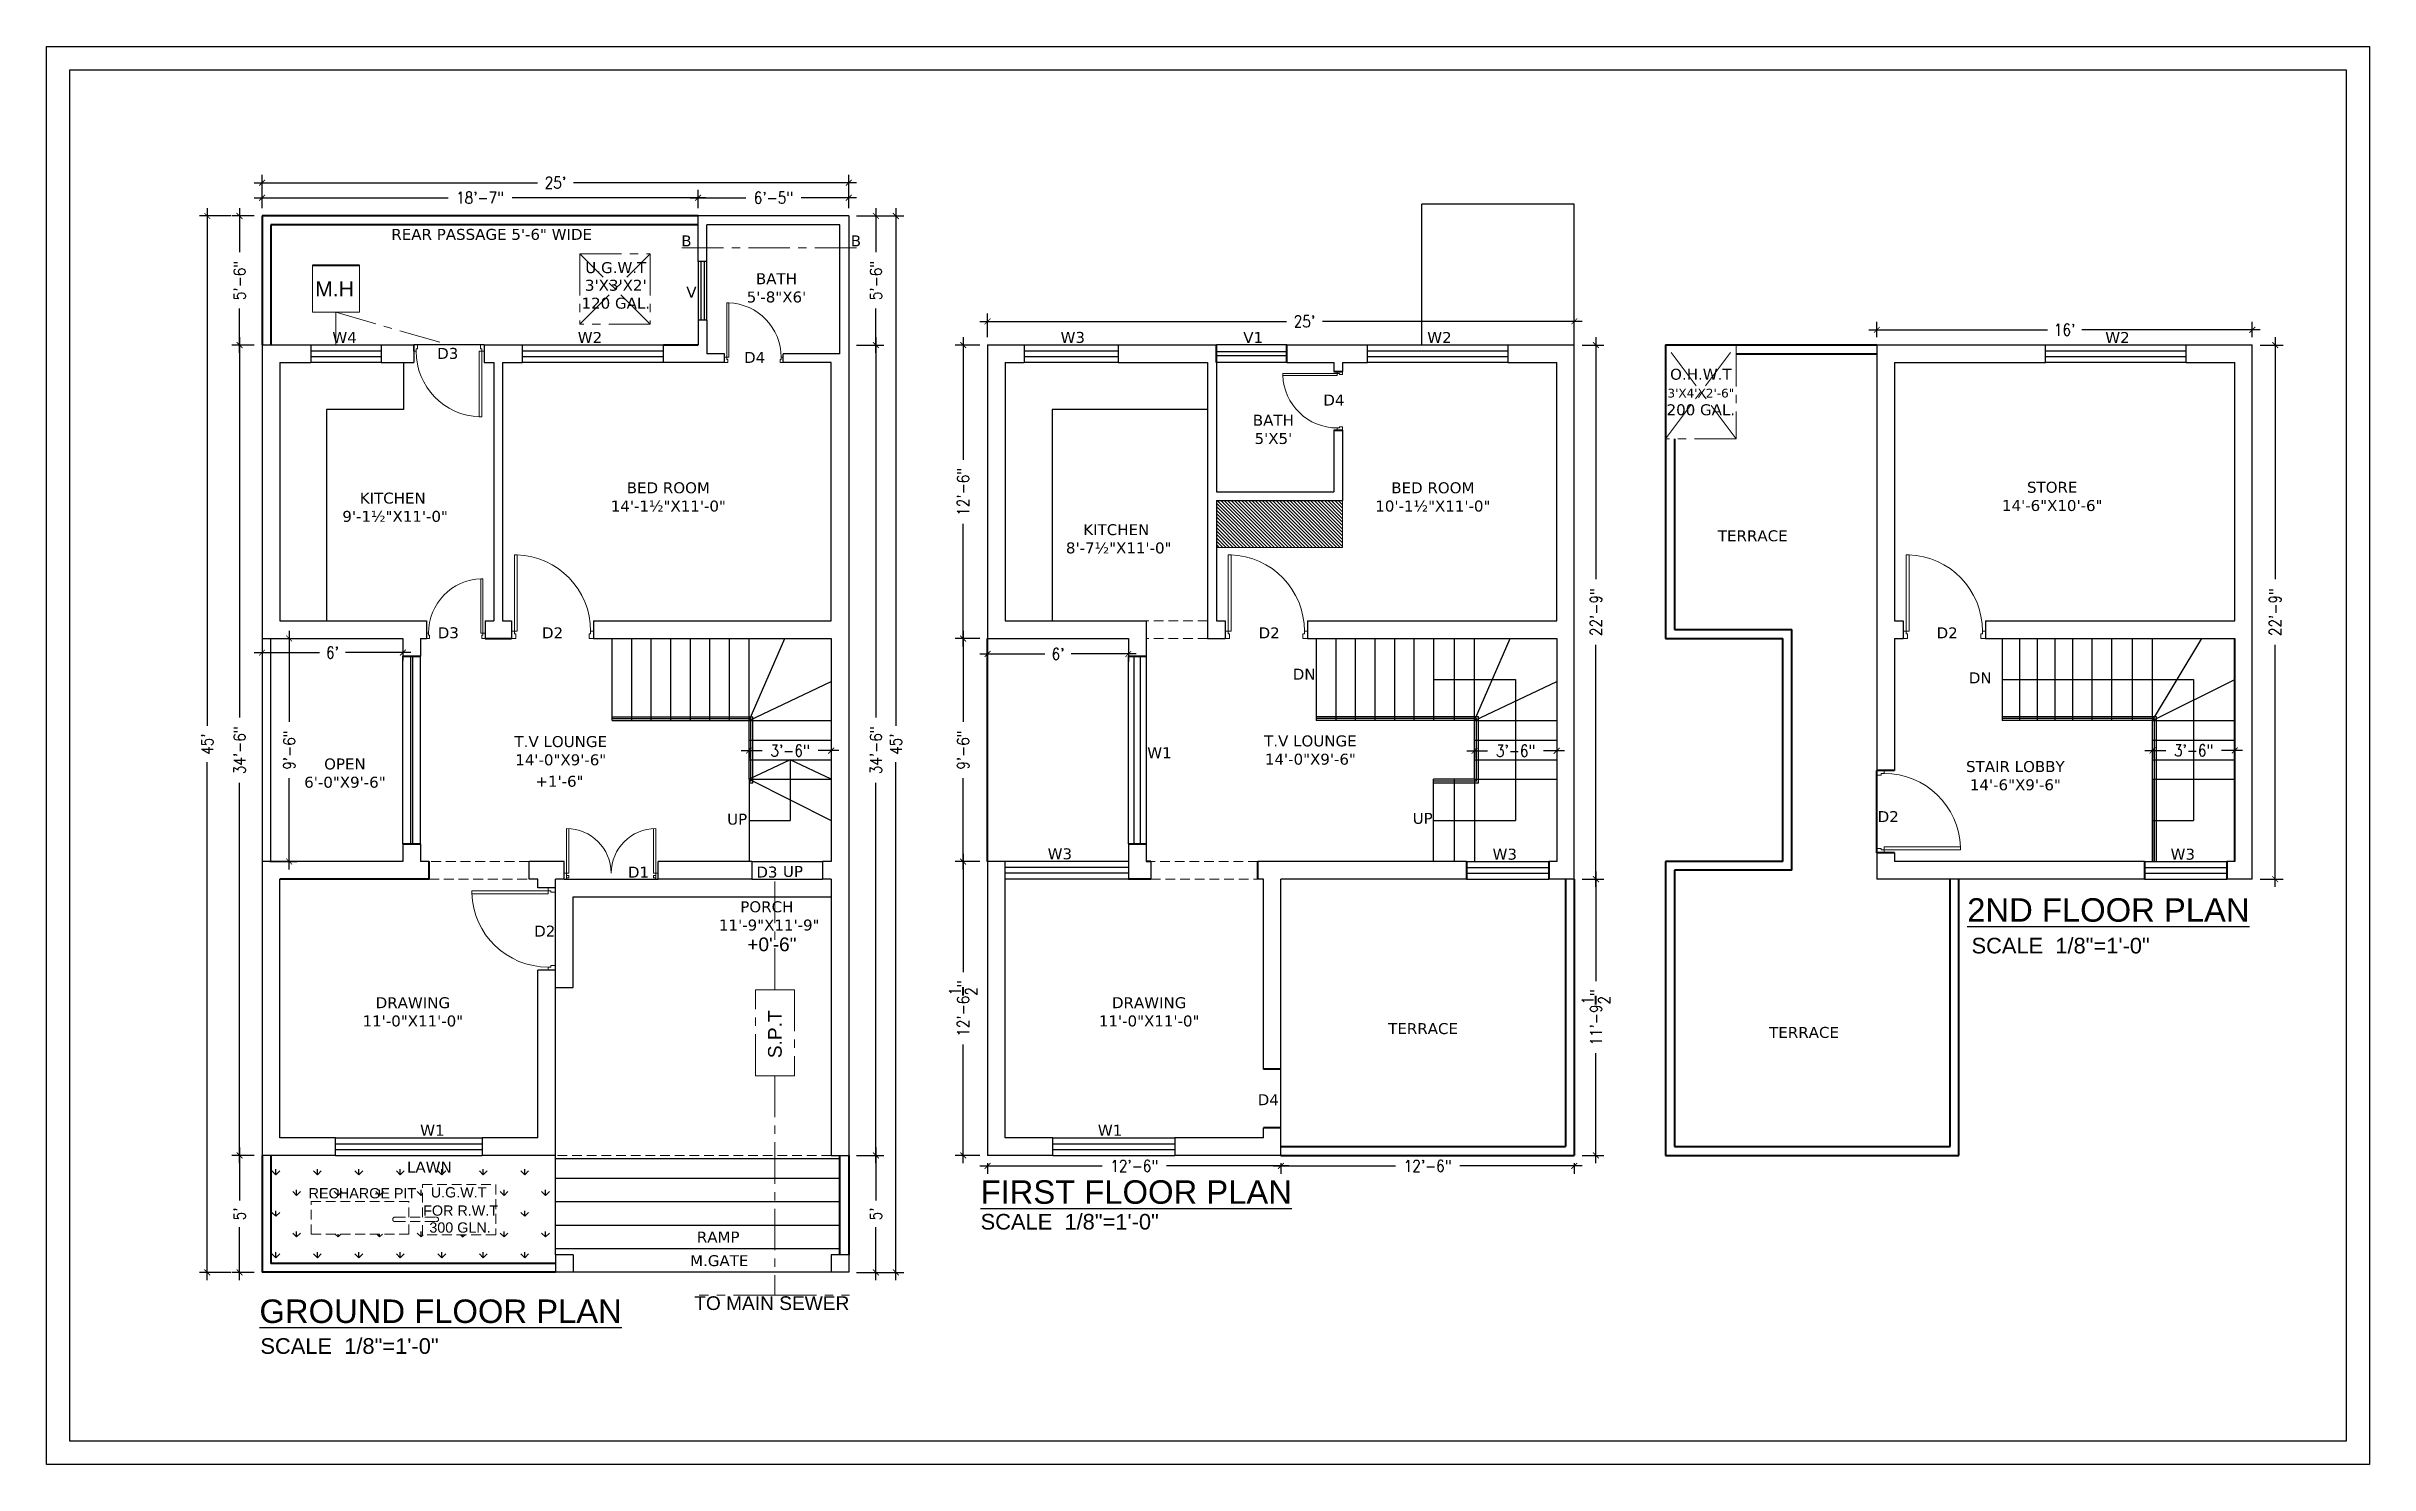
# Model space of a CAD drawing. Header units: inches. Extents: x -523840 to -522652, y -54046 to -53321.
import ezdxf

# ---------------------------------------------------------------- set-up
doc = ezdxf.new("R2010")
doc.units = ezdxf.units.IN
doc.header["$MEASUREMENT"] = 0
doc.header["$PDMODE"] = 3
doc.header["$PDSIZE"] = 6
doc.linetypes.add('CENTER', pattern=[2, 1.25, -0.25, 0.25, -0.25])
doc.linetypes.add('HIDDEN', pattern=[0.375, 0.25, -0.125])
doc.layers.get('0').update_dxf_attribs({"lineweight": 0})
for name, color, linetype in [('A-WALL', 4, 'Continuous'), ('DET', 1, 'Continuous'), ('stair', 10, 'Continuous'), ('text', 3, 'Continuous'), ('TEXTS', 2, 'Continuous'), ('WIN', 2, 'Continuous')]:
    doc.layers.add(name, color=color, linetype=linetype)
for name, color, linetype, lineweight in [('boundary wall', 1, 'Continuous', 40), ('dimension', 5, 'Continuous', 40), ('DOOR', 45, 'Continuous', 5), ('HATCH', 251, 'Continuous', 5), ('HATCH..', 252, 'Continuous', 5), ('wall', 4, 'Continuous', 40)]:
    doc.layers.add(name, color=color, linetype=linetype, lineweight=lineweight)
doc.styles.add('DIM', font='romans.shx', dxfattribs={"width": 0.85})
doc.styles.get("Standard").update_dxf_attribs({"font": 'arial.ttf'})
doc.styles.add('style1', font='verdana.ttf')
doc.styles.add('style4', font='swiss.ttf')
doc.dimstyles.new('1-2', dxfattribs={"dimtxt": 6, "dimasz": 3, "dimexe": 4, "dimexo": 4, "dimgap": 4, "dimtad": 0, "dimdec": 1, "dimzin": 0, "dimdsep": 46, "dimlunit": 4, "dimtxsty": 'Standard', "dimblk": 'ARCHTICK', "dimcen": 4, "dimdle": 4, "dimclrd": 1, "dimclre": 1, "dimclrt": 3, "dimadec": 0, "dimazin": 0, "dimtfac": 1, "dimtdec": 1, "dimtofl": 0, "dimtmove": 1, "dimatfit": 3, "dimldrblk": 'ARCHTICK', "dimfxl": 4, "dimtolj": 1, "dimtzin": 0, "dimarcsym": 0})

msp = doc.modelspace()

# ---------------------------------------------------------------- texts
at = {"layer": 'text'}
for s, height, p in [('%%U2ND FLOOR PLAN', 11.997, (-522857.57, -53768.35)), ('SCALE  1/8"=1\'-0"', 8, (-522855.38, -53784.57)), ('%%UFIRST FLOOR PLAN', 11.997, (-523362.11, -53912.52)), ('SCALE  1/8"=1\'-0"', 8, (-523362.07, -53925.7)), ('%%UGROUND FLOOR PLAN', 11.997, (-523730.84, -53973.45)), ('TO MAIN SEWER', 7, (-523508.5, -53966.82)), ('SCALE  1/8"=1\'-0"', 8, (-523730.34, -53989.23))]:
    msp.add_text(s, height=height, dxfattribs=at).set_placement(p)
msp.add_text('S.P.T', height=7, rotation=90, dxfattribs=at).set_placement((-523463.77, -53838.11))
at = {"layer": 'text', "ltscale": 22.5, "style": 'style4'}
for s, p in [('U.G.W.T', (-523643.24, -53909.3)), ('FOR R.W.T', (-523647.12, -53918.62)), ('300 GLN.', (-523643.97, -53927.29))]:
    msp.add_text(s, height=5.25, dxfattribs=at).set_placement(p)
at = {"layer": 'text', "attachment_point": 5, "style": 'style1'}
for s, insert, char_height, width in [('REAR PASSAGE 5\'-6" WIDE', (-523612.08, -53417.08), 5.6, 118.7286), ("3'X3'X2'", (-523548.62, -53443.08), 5.6, 118.7286), ('U.G.W.T', (-523548.62, -53434.08), 5.6, 118.7286), ('120 GAL.', (-523548.62, -53452.24), 5.6, 118.7286), ('O.H.W.T', (-522993.79, -53488.56), 5.6, 118.7286), ('3\'X4\'X2\'-6"', (-522993.78, -53498.21), 4.48, 94.9829), ('200 GAL.', (-522993.79, -53506.72), 5.6, 118.7286)]:
    msp.add_mtext(s, dxfattribs=dict(at, insert=insert, char_height=char_height, width=width))
at = {"layer": 'text', "char_height": 5.6, "attachment_point": 5, "style": 'style1'}
for s, insert in [('B', (-523512.5, -53420.35)), ('B', (-523425.84, -53420.35)), ('BATH\\P5\'-8"X6\'', (-523466.46, -53444.41)), ('V', (-523509.94, -53446.58)), ('W4', (-523687.3, -53469.74)), ('D3', (-523634.55, -53477.92)), ('W2', (-523561.83, -53469.74)), ('D4', (-523477.61, -53479.93)), ('W3', (-523314.95, -53469.74)), ('V1', (-523222.7, -53469.74)), ('W2', (-523127.45, -53469.74)), ('W2', (-522780.75, -53469.74)), ('D4', (-523181.42, -53501.71)), ("\\A1;BATH\\P5'X5'", (-523212.36, -53516.74)), ('\\A1;KITCHEN\\P 9\'-1½"X11\'-0"', (-523662.68, -53556.54)), ('\\A1;BED ROOM\\P14\'-1½"X11\'-0"', (-523521.76, -53551.27)), ('\\A1;BED ROOM\\P10\'-1½"X11\'-0"', (-523130.82, -53551.27)), ('\\A1;STORE\\P14\'-6"X10\'-6"', (-522814.11, -53551)), ('\\A1;KITCHEN\\P 8\'-7½"X11\'-0"', (-523292.68, -53572.68)), ('TERRACE', (-522967.25, -53571.14)), ('D3', (-523634.26, -53620.71)), ('D2', (-523580.96, -53620.71)), ('D2', (-523214.54, -53620.71)), ('D2', (-522867.84, -53620.71)), ('DN', (-523196.62, -53641.84)), ('DN', (-522850.92, -53643.7)), ('\\A1;T.V LOUNGE\\P14\'-0"X9\'-6"', (-523576.75, -53680.99)), ('W1', (-523270.61, -53681.97)), ('\\A1; T.V LOUNGE\\P 14\'-0"X9\'-6"', (-523194.66, -53680.66)), ('OPEN\\P6\'-0"X9\'-6"', (-523687.12, -53692.43)), ('\\A1;STAIR LOBBY\\P14\'-6"X9\'-6"', (-522832.96, -53693.75)), ('\\A1;+1\'-6"', (-523577.43, -53696.62)), ('UP', (-523486.55, -53715.98)), ('UP', (-523136.01, -53715.56)), ('D2', (-522897.96, -53714.62)), ('W3', (-523321.55, -53733.7)), ('W3', (-523094.05, -53733.89)), ('W3', (-522747.35, -53733.89)), ('D1', (-523537.03, -53743.02)), ('D3', (-523471.33, -53743.02)), ('UP', (-523458.02, -53742.69)), ('\\A1;PORCH\\P 11\'-9"X11\'-9"', (-523471.38, -53765.43)), ('D2', (-523584.95, -53773.16)), ('DRAWING\\P11\'-0"X11\'-0"', (-523652.38, -53814.47)), ('DRAWING \\P11\'-0"X11\'-0"', (-523275.89, -53814.47)), ('TERRACE', (-523135.81, -53823.02)), ('TERRACE', (-522941.01, -53824.98)), ('D4', (-523214.98, -53859.33)), ('W1', (-523642.41, -53874.96)), ('W1', (-523295.89, -53874.96)), ('LAWN', (-523643.93, -53893.8)), ('RAMP', (-523496.25, -53929.54)), ('M.GATE', (-523495.72, -53941.66))]:
    msp.add_mtext(s, dxfattribs=dict(at, insert=insert))
at = {"layer": 'text', "insert": (-523682.5, -53441.02), "char_height": 7.75, "width": 279.6801, "attachment_point": 3}
msp.add_mtext('M.H', dxfattribs=at)
at = {"layer": 'text', "ltscale": 22.5, "insert": (-523705.68, -53904.51), "char_height": 5.25, "width": 86.25, "attachment_point": 1, "style": 'style4'}
msp.add_mtext('RECHARGE PIT', dxfattribs=at)
at = {"layer": 'TEXTS', "color": 4, "insert": (-523456.22, -53776.42), "char_height": 7, "width": 61.8785, "attachment_point": 3}
msp.add_mtext('\\A1;{\\fArial|b0|i0|c0|p34;+0\'-6"}', dxfattribs=at)

# ---------------------------------------------------------------- blocks, each defined once
blk = doc.blocks.new('D1')
for points in [[(1.5, 40.9), (1.5, 1.9), (3, 1.9), (3, 40.9)], [(1.5, 0.4), (2.2, 0.4), (2.2, -1.9), (0, -1.9), (0, 1.9), (1.5, 1.9)], [(42, 1.9), (42, -1.9), (39.7, -1.9), (39.7, 0.4), (40.5, 0.4), (40.5, 1.9)]]:
    blk.add_lwpolyline(points, close=True)
blk.add_arc((1.5, 1.9), 39, 0, 88.1502)
blk = doc.blocks.new('MD')
for p, q in [((1.2, 1.5), (1.2, 24.3)), ((2.4, 1.5), (2.4, 24.3)), ((45.6, 1.5), (45.6, 24.3)), ((46.8, 1.5), (46.8, 24.3)), ((1.2, 1.5), (2.4, 1.5)), ((46.8, 1.5), (45.6, 1.5))]:
    blk.add_line(p, q)
for points in [[(0, -1.5), (1.2, -1.5), (1.2, 1.5), (0, 1.5)], [(1.2, -0.9), (2.4, -0.9), (2.4, 0.3), (1.2, 0.3)], [(46.8, -0.9), (45.6, -0.9), (45.6, 0.3), (46.8, 0.3)], [(48, -1.5), (46.8, -1.5), (46.8, 1.5), (48, 1.5)]]:
    blk.add_lwpolyline(points, close=True)
for centre, start, end in [((1.2, 1.5), 0, 90), ((46.8, 1.5), 90, 180)]:
    blk.add_arc(centre, 22.8, start, end)
blk = doc.blocks.new('_ArchTick')
at = {"color": 0, "linetype": 'ByBlock', "const_width": 0.15}
blk.add_lwpolyline([(-0.5, -0.5), (0.5, 0.5)], dxfattribs=at)
blk = doc.blocks.new('*D31')
at = {"layer": 'Defpoints', "color": 0}
for p in [(-523729.5, -53390.6), (-523729.5, -53407.6), (-523429.5, -53407.6)]:
    blk.add_point(p, dxfattribs=at)
at = {"layer": 'dimension', "color": 5, "lineweight": -2}
for p, q in [((-523733.5, -53390.6), (-523588.7, -53390.6)), ((-523729.5, -53402.6), (-523729.5, -53386.6)), ((-523425.5, -53390.6), (-523570.3, -53390.6)), ((-523429.5, -53402.6), (-523429.5, -53386.6))]:
    blk.add_line(p, q, dxfattribs=at)
at = {"layer": 'dimension', "color": 5, "lineweight": -2, "xscale": 3, "yscale": 3, "zscale": 3, "rotation": 180}
blk.add_blockref('_ArchTick', (-523729.5, -53390.6), dxfattribs=at)
at = {"layer": 'dimension', "color": 5, "lineweight": -2, "xscale": 3, "yscale": 3, "zscale": 3}
blk.add_blockref('_ArchTick', (-523429.5, -53390.6), dxfattribs=at)
at = {"layer": 'dimension', "color": 5, "insert": (-523579.5, -53390.6), "char_height": 6, "attachment_point": 5, "style": 'DIM'}
blk.add_mtext("\\A1;25'", dxfattribs=at)
blk = doc.blocks.new('*D32')
at = {"layer": 'Defpoints', "color": 0}
for p in [(-523506.5, -53398.3), (-523506.5, -53407.6), (-523429.5, -53407.6)]:
    blk.add_point(p, dxfattribs=at)
at = {"layer": 'dimension', "color": 5, "lineweight": -2}
for p, q in [((-523506.5, -53403.6), (-523506.5, -53394.3)), ((-523429.5, -53403.6), (-523429.5, -53394.3)), ((-523510.5, -53398.3), (-523482.2, -53398.3)), ((-523425.5, -53398.3), (-523453.8, -53398.3))]:
    blk.add_line(p, q, dxfattribs=at)
at = {"layer": 'dimension', "color": 5, "lineweight": -2, "xscale": 3, "yscale": 3, "zscale": 3, "rotation": 180}
blk.add_blockref('_ArchTick', (-523506.5, -53398.3), dxfattribs=at)
at = {"layer": 'dimension', "color": 5, "lineweight": -2, "xscale": 3, "yscale": 3, "zscale": 3}
blk.add_blockref('_ArchTick', (-523429.5, -53398.3), dxfattribs=at)
at = {"layer": 'dimension', "color": 5, "insert": (-523468, -53398.3), "char_height": 6, "attachment_point": 5, "style": 'DIM'}
blk.add_mtext('\\A1;6\'-5"', dxfattribs=at)
blk = doc.blocks.new('*D33')
at = {"layer": 'Defpoints', "color": 0}
for p in [(-523729.5, -53398.3), (-523729.5, -53407.6), (-523506.5, -53407.6)]:
    blk.add_point(p, dxfattribs=at)
at = {"layer": 'dimension', "color": 5, "lineweight": -2}
for p, q in [((-523729.5, -53403.6), (-523729.5, -53394.3)), ((-523506.5, -53403.6), (-523506.5, -53394.3)), ((-523733.5, -53398.3), (-523634.4, -53398.3)), ((-523502.5, -53398.3), (-523601.6, -53398.3))]:
    blk.add_line(p, q, dxfattribs=at)
at = {"layer": 'dimension', "color": 5, "lineweight": -2, "xscale": 3, "yscale": 3, "zscale": 3, "rotation": 180}
blk.add_blockref('_ArchTick', (-523729.5, -53398.3), dxfattribs=at)
at = {"layer": 'dimension', "color": 5, "lineweight": -2, "xscale": 3, "yscale": 3, "zscale": 3}
blk.add_blockref('_ArchTick', (-523506.5, -53398.3), dxfattribs=at)
at = {"layer": 'dimension', "color": 5, "insert": (-523618, -53398.3), "char_height": 6, "attachment_point": 5, "style": 'DIM'}
blk.add_mtext('\\A1;18\'-7"', dxfattribs=at)
blk = doc.blocks.new('*D34')
at = {"layer": 'Defpoints', "color": 0}
for p in [(-523729.5, -53407.6), (-523741, -53473.6), (-523729.5, -53473.6)]:
    blk.add_point(p, dxfattribs=at)
at = {"layer": 'dimension', "color": 5, "lineweight": -2}
for p, q in [((-523741, -53403.6), (-523741, -53426.2)), ((-523733.5, -53407.6), (-523745, -53407.6)), ((-523741, -53477.6), (-523741, -53454.9)), ((-523733.5, -53473.6), (-523745, -53473.6))]:
    blk.add_line(p, q, dxfattribs=at)
at = {"layer": 'dimension', "color": 5, "lineweight": -2, "xscale": 3, "yscale": 3, "zscale": 3}
for p, rotation in [((-523741, -53407.6), 90), ((-523741, -53473.6), 270)]:
    blk.add_blockref('_ArchTick', p, dxfattribs=dict(at, rotation=rotation))
at = {"layer": 'dimension', "color": 5, "insert": (-523741, -53440.6), "char_height": 6, "attachment_point": 5, "rotation": 90, "style": 'DIM'}
blk.add_mtext('\\A1;5\'-6"', dxfattribs=at)
blk = doc.blocks.new('*D35')
at = {"layer": 'Defpoints', "color": 0}
for p in [(-523429.5, -53407.6), (-523429.5, -53473.6), (-523415.6, -53473.6)]:
    blk.add_point(p, dxfattribs=at)
at = {"layer": 'dimension', "color": 5, "lineweight": -2}
for p, q in [((-523415.6, -53403.6), (-523415.6, -53426.2)), ((-523425.5, -53407.6), (-523411.6, -53407.6)), ((-523415.6, -53477.6), (-523415.6, -53454.9)), ((-523425.5, -53473.6), (-523411.6, -53473.6))]:
    blk.add_line(p, q, dxfattribs=at)
at = {"layer": 'dimension', "color": 5, "lineweight": -2, "xscale": 3, "yscale": 3, "zscale": 3}
for p, rotation in [((-523415.6, -53407.6), 90), ((-523415.6, -53473.6), 270)]:
    blk.add_blockref('_ArchTick', p, dxfattribs=dict(at, rotation=rotation))
at = {"layer": 'dimension', "color": 5, "insert": (-523415.6, -53440.6), "char_height": 6, "attachment_point": 5, "rotation": 90, "style": 'DIM'}
blk.add_mtext('\\A1;5\'-6"', dxfattribs=at)
blk = doc.blocks.new('*D36')
at = {"layer": 'Defpoints', "color": 0}
for p in [(-523729.5, -53473.6), (-523741, -53887.8), (-523729.5, -53887.8)]:
    blk.add_point(p, dxfattribs=at)
at = {"layer": 'dimension', "color": 5, "lineweight": -2}
for p, q in [((-523733.5, -53473.6), (-523745, -53473.6)), ((-523741, -53469.6), (-523741, -53663.9)), ((-523741, -53891.8), (-523741, -53697.4)), ((-523733.5, -53887.8), (-523745, -53887.8))]:
    blk.add_line(p, q, dxfattribs=at)
at = {"layer": 'dimension', "color": 5, "lineweight": -2, "xscale": 3, "yscale": 3, "zscale": 3}
for p, rotation in [((-523741, -53473.6), 90), ((-523741, -53887.8), 270)]:
    blk.add_blockref('_ArchTick', p, dxfattribs=dict(at, rotation=rotation))
at = {"layer": 'dimension', "color": 5, "insert": (-523741, -53680.7), "char_height": 6, "attachment_point": 5, "rotation": 90, "style": 'DIM'}
blk.add_mtext('\\A1;34\'-6"', dxfattribs=at)
blk = doc.blocks.new('*D53')
at = {"layer": 'Defpoints', "color": 0}
for p in [(-523058.5, -53746.6), (-523058.5, -53887.8), (-523047.4, -53887.8)]:
    blk.add_point(p, dxfattribs=at)
at = {"layer": 'dimension', "color": 5, "lineweight": -2}
for p, q in [((-523054.5, -53746.6), (-523043.4, -53746.6)), ((-523047.4, -53742.6), (-523047.4, -53798.7)), ((-523047.4, -53891.8), (-523047.4, -53835.6)), ((-523054.5, -53887.8), (-523043.4, -53887.8))]:
    blk.add_line(p, q, dxfattribs=at)
at = {"layer": 'dimension', "color": 5, "lineweight": -2, "xscale": 3, "yscale": 3, "zscale": 3}
for p, rotation in [((-523047.4, -53746.6), 90), ((-523047.4, -53887.8), 270)]:
    blk.add_blockref('_ArchTick', p, dxfattribs=dict(at, rotation=rotation))
at = {"layer": 'dimension', "color": 5, "insert": (-523047.4, -53817.2), "char_height": 6, "attachment_point": 5, "rotation": 90, "style": 'DIM'}
blk.add_mtext('\\A1;11\'-9{\\H1.000000x;\\S1/2;}"', dxfattribs=at)
blk = doc.blocks.new('*D49')
at = {"layer": 'Defpoints', "color": 0}
for p in [(-523358.5, -53461.5), (-523358.5, -53473.6), (-523058.5, -53473.6)]:
    blk.add_point(p, dxfattribs=at)
at = {"layer": 'dimension', "color": 5, "lineweight": -2}
for p, q in [((-523362.5, -53461.5), (-523205.7, -53461.5)), ((-523358.5, -53469.6), (-523358.5, -53457.5)), ((-523054.5, -53461.5), (-523187.3, -53461.5)), ((-523058.5, -53469.6), (-523058.5, -53457.5))]:
    blk.add_line(p, q, dxfattribs=at)
at = {"layer": 'dimension', "color": 5, "lineweight": -2, "xscale": 3, "yscale": 3, "zscale": 3, "rotation": 180}
blk.add_blockref('_ArchTick', (-523358.5, -53461.5), dxfattribs=at)
at = {"layer": 'dimension', "color": 5, "lineweight": -2, "xscale": 3, "yscale": 3, "zscale": 3}
blk.add_blockref('_ArchTick', (-523058.5, -53461.5), dxfattribs=at)
at = {"layer": 'dimension', "color": 5, "insert": (-523196.5, -53461.5), "char_height": 6, "attachment_point": 5, "style": 'DIM'}
blk.add_mtext("\\A1;25'", dxfattribs=at)
blk = doc.blocks.new('*D50')
at = {"layer": 'Defpoints', "color": 0}
for p in [(-523058.5, -53473.6), (-523047.4, -53473.6), (-523058.5, -53746.6)]:
    blk.add_point(p, dxfattribs=at)
at = {"layer": 'dimension', "color": 5, "lineweight": -2}
for p, q in [((-523054.5, -53473.6), (-523043.4, -53473.6)), ((-523047.4, -53469.6), (-523047.4, -53593.3)), ((-523047.4, -53750.6), (-523047.4, -53626.8)), ((-523054.5, -53746.6), (-523043.4, -53746.6))]:
    blk.add_line(p, q, dxfattribs=at)
at = {"layer": 'dimension', "color": 5, "lineweight": -2, "xscale": 3, "yscale": 3, "zscale": 3}
for p, rotation in [((-523047.4, -53473.6), 90), ((-523047.4, -53746.6), 270)]:
    blk.add_blockref('_ArchTick', p, dxfattribs=dict(at, rotation=rotation))
at = {"layer": 'dimension', "color": 5, "insert": (-523047.4, -53610.1), "char_height": 6, "attachment_point": 5, "rotation": 90, "style": 'DIM'}
blk.add_mtext('\\A1;22\'-9"', dxfattribs=at)
blk = doc.blocks.new('*D37')
at = {"layer": 'Defpoints', "color": 0}
for p in [(-523729.5, -53887.8), (-523741, -53947.6), (-523729.5, -53947.6)]:
    blk.add_point(p, dxfattribs=at)
at = {"layer": 'dimension', "color": 5, "lineweight": -2}
for p, q in [((-523733.5, -53887.8), (-523745, -53887.8)), ((-523741, -53883.8), (-523741, -53910.9)), ((-523741, -53951.6), (-523741, -53924.5)), ((-523733.5, -53947.6), (-523745, -53947.6))]:
    blk.add_line(p, q, dxfattribs=at)
at = {"layer": 'dimension', "color": 5, "lineweight": -2, "xscale": 3, "yscale": 3, "zscale": 3}
for p, rotation in [((-523741, -53887.8), 90), ((-523741, -53947.6), 270)]:
    blk.add_blockref('_ArchTick', p, dxfattribs=dict(at, rotation=rotation))
at = {"layer": 'dimension', "color": 5, "insert": (-523741, -53917.7), "char_height": 6, "attachment_point": 5, "rotation": 90, "style": 'DIM'}
blk.add_mtext("\\A1;5'", dxfattribs=at)
blk = doc.blocks.new('*D38')
at = {"layer": 'Defpoints', "color": 0}
for p in [(-523429.5, -53407.6), (-523405.4, -53407.6), (-523429.5, -53947.6)]:
    blk.add_point(p, dxfattribs=at)
at = {"layer": 'dimension', "color": 5, "lineweight": -2}
for p, q in [((-523405.4, -53403.6), (-523405.4, -53668.3)), ((-523417.4, -53407.6), (-523401.4, -53407.6)), ((-523405.4, -53951.6), (-523405.4, -53686.8)), ((-523417.4, -53947.6), (-523401.4, -53947.6))]:
    blk.add_line(p, q, dxfattribs=at)
at = {"layer": 'dimension', "color": 5, "lineweight": -2, "xscale": 3, "yscale": 3, "zscale": 3}
for p, rotation in [((-523405.4, -53407.6), 90), ((-523405.4, -53947.6), 270)]:
    blk.add_blockref('_ArchTick', p, dxfattribs=dict(at, rotation=rotation))
at = {"layer": 'dimension', "color": 5, "insert": (-523405.4, -53677.6), "char_height": 6, "attachment_point": 5, "rotation": 90, "style": 'DIM'}
blk.add_mtext("\\A1;45'", dxfattribs=at)
blk = doc.blocks.new('*D46')
at = {"layer": 'Defpoints', "color": 0}
for p in [(-523358.5, -53623.6), (-523358.5, -53631.5), (-523286.5, -53623.6)]:
    blk.add_point(p, dxfattribs=at)
at = {"layer": 'dimension', "color": 5, "lineweight": -2}
for p, q in [((-523362.5, -53631.5), (-523329.2, -53631.5)), ((-523358.5, -53627.6), (-523358.5, -53635.5)), ((-523282.5, -53631.5), (-523315.8, -53631.5)), ((-523286.5, -53627.6), (-523286.5, -53635.5))]:
    blk.add_line(p, q, dxfattribs=at)
at = {"layer": 'dimension', "color": 5, "lineweight": -2, "xscale": 3, "yscale": 3, "zscale": 3, "rotation": 180}
blk.add_blockref('_ArchTick', (-523358.5, -53631.5), dxfattribs=at)
at = {"layer": 'dimension', "color": 5, "lineweight": -2, "xscale": 3, "yscale": 3, "zscale": 3}
blk.add_blockref('_ArchTick', (-523286.5, -53631.5), dxfattribs=at)
at = {"layer": 'dimension', "color": 5, "insert": (-523322.5, -53631.5), "char_height": 6, "attachment_point": 5, "style": 'DIM'}
blk.add_mtext("\\A1;6'", dxfattribs=at)
blk = doc.blocks.new('*D48')
at = {"layer": 'Defpoints', "color": 0}
for p in [(-523371, -53473.6), (-523358.5, -53473.6), (-523358.5, -53623.6)]:
    blk.add_point(p, dxfattribs=at)
at = {"layer": 'dimension', "color": 5, "lineweight": -2}
for p, q in [((-523362.5, -53473.6), (-523375, -53473.6)), ((-523371, -53469.6), (-523371, -53532.2)), ((-523371, -53627.6), (-523371, -53564.9)), ((-523362.5, -53623.6), (-523375, -53623.6))]:
    blk.add_line(p, q, dxfattribs=at)
at = {"layer": 'dimension', "color": 5, "lineweight": -2, "xscale": 3, "yscale": 3, "zscale": 3}
for p, rotation in [((-523371, -53473.6), 90), ((-523371, -53623.6), 270)]:
    blk.add_blockref('_ArchTick', p, dxfattribs=dict(at, rotation=rotation))
at = {"layer": 'dimension', "color": 5, "insert": (-523371, -53548.6), "char_height": 6, "attachment_point": 5, "rotation": 90, "style": 'DIM'}
blk.add_mtext('\\A1;12\'-6"', dxfattribs=at)
blk = doc.blocks.new('*D47')
at = {"layer": 'Defpoints', "color": 0}
for p in [(-523358.5, -53623.6), (-523371, -53737.6), (-523358.5, -53737.6)]:
    blk.add_point(p, dxfattribs=at)
at = {"layer": 'dimension', "color": 5, "lineweight": -2}
for p, q in [((-523371, -53619.6), (-523371, -53666.2)), ((-523362.5, -53623.6), (-523375, -53623.6)), ((-523371, -53741.6), (-523371, -53694.9)), ((-523362.5, -53737.6), (-523375, -53737.6))]:
    blk.add_line(p, q, dxfattribs=at)
at = {"layer": 'dimension', "color": 5, "lineweight": -2, "xscale": 3, "yscale": 3, "zscale": 3}
for p, rotation in [((-523371, -53623.6), 90), ((-523371, -53737.6), 270)]:
    blk.add_blockref('_ArchTick', p, dxfattribs=dict(at, rotation=rotation))
at = {"layer": 'dimension', "color": 5, "insert": (-523371, -53680.6), "char_height": 6, "attachment_point": 5, "rotation": 90, "style": 'DIM'}
blk.add_mtext('\\A1;9\'-6"', dxfattribs=at)
blk = doc.blocks.new('*D44')
at = {"layer": 'Defpoints', "color": 0}
for p in [(-523371, -53737.6), (-523358.5, -53737.6), (-523358.5, -53887.8)]:
    blk.add_point(p, dxfattribs=at)
at = {"layer": 'dimension', "color": 5, "lineweight": -2}
for p, q in [((-523362.5, -53737.6), (-523375, -53737.6)), ((-523371, -53733.6), (-523371, -53794.2)), ((-523371, -53891.8), (-523371, -53831.1)), ((-523362.5, -53887.8), (-523375, -53887.8))]:
    blk.add_line(p, q, dxfattribs=at)
at = {"layer": 'dimension', "color": 5, "lineweight": -2, "xscale": 3, "yscale": 3, "zscale": 3}
for p, rotation in [((-523371, -53737.6), 90), ((-523371, -53887.8), 270)]:
    blk.add_blockref('_ArchTick', p, dxfattribs=dict(at, rotation=rotation))
at = {"layer": 'dimension', "color": 5, "insert": (-523371, -53812.7), "char_height": 6, "attachment_point": 5, "rotation": 90, "style": 'DIM'}
blk.add_mtext('\\A1;12\'-6{\\H1.000000x;\\S1/2;}"', dxfattribs=at)
blk = doc.blocks.new('*D42')
at = {"layer": 'Defpoints', "color": 0}
for p in [(-523429.5, -53473.6), (-523429.5, -53887.8), (-523415.6, -53887.8)]:
    blk.add_point(p, dxfattribs=at)
at = {"layer": 'dimension', "color": 5, "lineweight": -2}
for p, q in [((-523425.5, -53473.6), (-523411.6, -53473.6)), ((-523415.6, -53469.6), (-523415.6, -53663.9)), ((-523415.6, -53891.8), (-523415.6, -53697.4)), ((-523425.5, -53887.8), (-523411.6, -53887.8))]:
    blk.add_line(p, q, dxfattribs=at)
at = {"layer": 'dimension', "color": 5, "lineweight": -2, "xscale": 3, "yscale": 3, "zscale": 3}
for p, rotation in [((-523415.6, -53473.6), 90), ((-523415.6, -53887.8), 270)]:
    blk.add_blockref('_ArchTick', p, dxfattribs=dict(at, rotation=rotation))
at = {"layer": 'dimension', "color": 5, "insert": (-523415.6, -53680.7), "char_height": 6, "attachment_point": 5, "rotation": 90, "style": 'DIM'}
blk.add_mtext('\\A1;34\'-6"', dxfattribs=at)
blk = doc.blocks.new('*D45')
at = {"layer": 'Defpoints', "color": 0}
for p in [(-523358.5, -53887.8), (-523358.5, -53893.2), (-523208.5, -53887.8)]:
    blk.add_point(p, dxfattribs=at)
at = {"layer": 'dimension', "color": 5, "lineweight": -2}
for p, q in [((-523362.5, -53893.2), (-523299.9, -53893.2)), ((-523358.5, -53891.8), (-523358.5, -53897.2)), ((-523204.5, -53893.2), (-523267.1, -53893.2)), ((-523208.5, -53891.8), (-523208.5, -53897.2))]:
    blk.add_line(p, q, dxfattribs=at)
at = {"layer": 'dimension', "color": 5, "lineweight": -2, "xscale": 3, "yscale": 3, "zscale": 3}
for p, rotation in [((-523358.5, -53893.2), 179.9999999999555), ((-523208.5, -53893.2), 359.9999999999555)]:
    blk.add_blockref('_ArchTick', p, dxfattribs=dict(at, rotation=rotation))
at = {"layer": 'dimension', "color": 5, "insert": (-523283.5, -53893.2), "char_height": 6, "attachment_point": 5, "style": 'DIM'}
blk.add_mtext('\\A1;12\'-6"', dxfattribs=at)
blk = doc.blocks.new('*D43')
at = {"layer": 'Defpoints', "color": 0}
for p in [(-523429.5, -53887.8), (-523429.5, -53947.6), (-523415.6, -53947.6)]:
    blk.add_point(p, dxfattribs=at)
at = {"layer": 'dimension', "color": 5, "lineweight": -2}
for p, q in [((-523425.5, -53887.8), (-523411.6, -53887.8)), ((-523415.6, -53883.8), (-523415.6, -53910.9)), ((-523415.6, -53951.6), (-523415.6, -53924.5)), ((-523425.5, -53947.6), (-523411.6, -53947.6))]:
    blk.add_line(p, q, dxfattribs=at)
at = {"layer": 'dimension', "color": 5, "lineweight": -2, "xscale": 3, "yscale": 3, "zscale": 3}
for p, rotation in [((-523415.6, -53887.8), 90), ((-523415.6, -53947.6), 270)]:
    blk.add_blockref('_ArchTick', p, dxfattribs=dict(at, rotation=rotation))
at = {"layer": 'dimension', "color": 5, "insert": (-523415.6, -53917.7), "char_height": 6, "attachment_point": 5, "rotation": 90, "style": 'DIM'}
blk.add_mtext("\\A1;5'", dxfattribs=at)
blk = doc.blocks.new('*D58')
at = {"layer": 'Defpoints', "color": 0}
for p in [(-523729.5, -53623.6), (-523657.5, -53623.6), (-523657.5, -53630.8)]:
    blk.add_point(p, dxfattribs=at)
at = {"layer": 'dimension', "color": 5, "lineweight": -2}
for p, q in [((-523733.5, -53630.8), (-523700.2, -53630.8)), ((-523729.5, -53627.6), (-523729.5, -53634.8)), ((-523653.5, -53630.8), (-523686.8, -53630.8)), ((-523657.5, -53627.6), (-523657.5, -53634.8))]:
    blk.add_line(p, q, dxfattribs=at)
at = {"layer": 'dimension', "color": 5, "lineweight": -2, "xscale": 3, "yscale": 3, "zscale": 3, "rotation": 180}
blk.add_blockref('_ArchTick', (-523729.5, -53630.8), dxfattribs=at)
at = {"layer": 'dimension', "color": 5, "lineweight": -2, "xscale": 3, "yscale": 3, "zscale": 3}
blk.add_blockref('_ArchTick', (-523657.5, -53630.8), dxfattribs=at)
at = {"layer": 'dimension', "color": 5, "insert": (-523693.5, -53630.8), "char_height": 6, "attachment_point": 5, "style": 'DIM'}
blk.add_mtext("\\A1;6'", dxfattribs=at)
blk = doc.blocks.new('*D57')
at = {"layer": 'Defpoints', "color": 0}
for p in [(-523729.5, -53623.6), (-523729.5, -53737.6), (-523715.6, -53737.6)]:
    blk.add_point(p, dxfattribs=at)
at = {"layer": 'dimension', "color": 5, "lineweight": -2}
for p, q in [((-523715.6, -53619.6), (-523715.6, -53666.2)), ((-523725.5, -53623.6), (-523711.6, -53623.6)), ((-523715.6, -53741.6), (-523715.6, -53694.9)), ((-523725.5, -53737.6), (-523711.6, -53737.6))]:
    blk.add_line(p, q, dxfattribs=at)
at = {"layer": 'dimension', "color": 5, "lineweight": -2, "xscale": 3, "yscale": 3, "zscale": 3}
for p, rotation in [((-523715.6, -53623.6), 90), ((-523715.6, -53737.6), 270)]:
    blk.add_blockref('_ArchTick', p, dxfattribs=dict(at, rotation=rotation))
at = {"layer": 'dimension', "color": 5, "insert": (-523715.6, -53680.6), "char_height": 6, "attachment_point": 5, "rotation": 90, "style": 'DIM'}
blk.add_mtext('\\A1;9\'-6"', dxfattribs=at)
blk = doc.blocks.new('*D40')
at = {"layer": 'Defpoints', "color": 0}
for p in [(-523757.5, -53407.6), (-523729.5, -53407.6), (-523729.5, -53947.6)]:
    blk.add_point(p, dxfattribs=at)
at = {"layer": 'dimension', "color": 5, "lineweight": -2}
for p, q in [((-523757.5, -53403.6), (-523757.5, -53668.3)), ((-523745.5, -53407.6), (-523761.5, -53407.6)), ((-523757.5, -53951.6), (-523757.5, -53686.8)), ((-523745.5, -53947.6), (-523761.5, -53947.6))]:
    blk.add_line(p, q, dxfattribs=at)
at = {"layer": 'dimension', "color": 5, "lineweight": -2, "xscale": 3, "yscale": 3, "zscale": 3}
for p, rotation in [((-523757.5, -53407.6), 90), ((-523757.5, -53947.6), 270)]:
    blk.add_blockref('_ArchTick', p, dxfattribs=dict(at, rotation=rotation))
at = {"layer": 'dimension', "color": 5, "insert": (-523757.5, -53677.6), "char_height": 6, "attachment_point": 5, "rotation": 90, "style": 'DIM'}
blk.add_mtext("\\A1;45'", dxfattribs=at)
blk = doc.blocks.new('*D51')
at = {"layer": 'Defpoints', "color": 0}
for p in [(-522711.8, -53465.8), (-522903.8, -53473.6), (-522711.8, -53473.6)]:
    blk.add_point(p, dxfattribs=at)
at = {"layer": 'dimension', "color": 5, "lineweight": -2}
for p, q in [((-522907.8, -53465.8), (-522816.6, -53465.8)), ((-522903.8, -53469.6), (-522903.8, -53461.8)), ((-522707.8, -53465.8), (-522798.9, -53465.8)), ((-522711.8, -53469.6), (-522711.8, -53461.8))]:
    blk.add_line(p, q, dxfattribs=at)
at = {"layer": 'dimension', "color": 5, "lineweight": -2, "xscale": 3, "yscale": 3, "zscale": 3, "rotation": 180}
blk.add_blockref('_ArchTick', (-522903.8, -53465.8), dxfattribs=at)
at = {"layer": 'dimension', "color": 5, "lineweight": -2, "xscale": 3, "yscale": 3, "zscale": 3}
blk.add_blockref('_ArchTick', (-522711.8, -53465.8), dxfattribs=at)
at = {"layer": 'dimension', "color": 5, "insert": (-522807.8, -53465.8), "char_height": 6, "attachment_point": 5, "style": 'DIM'}
blk.add_mtext("\\A1;16'", dxfattribs=at)
blk = doc.blocks.new('*D52')
at = {"layer": 'Defpoints', "color": 0}
for p in [(-522711.8, -53473.6), (-522711.8, -53746.6), (-522700.1, -53746.6)]:
    blk.add_point(p, dxfattribs=at)
at = {"layer": 'dimension', "color": 5, "lineweight": -2}
for p, q in [((-522707.8, -53473.6), (-522696.1, -53473.6)), ((-522700.1, -53469.6), (-522700.1, -53593.3)), ((-522700.1, -53750.6), (-522700.1, -53626.8)), ((-522707.8, -53746.6), (-522696.1, -53746.6))]:
    blk.add_line(p, q, dxfattribs=at)
at = {"layer": 'dimension', "color": 5, "lineweight": -2, "xscale": 3, "yscale": 3, "zscale": 3}
for p, rotation in [((-522700.1, -53473.6), 90), ((-522700.1, -53746.6), 270)]:
    blk.add_blockref('_ArchTick', p, dxfattribs=dict(at, rotation=rotation))
at = {"layer": 'dimension', "color": 5, "insert": (-522700.1, -53610.1), "char_height": 6, "attachment_point": 5, "rotation": 90, "style": 'DIM'}
blk.add_mtext('\\A1;22\'-9"', dxfattribs=at)
blk = doc.blocks.new('*D56')
at = {"layer": 'Defpoints', "color": 0}
for p in [(-523480.5, -53675.6), (-523438.5, -53675.6), (-523480.5, -53680.9)]:
    blk.add_point(p, dxfattribs=at)
at = {"layer": 'dimension', "color": 5, "lineweight": -2}
for p, q in [((-523480.5, -53679.6), (-523480.5, -53684.9)), ((-523438.5, -53679.6), (-523438.5, -53684.9)), ((-523484.5, -53680.9), (-523473.8, -53680.9)), ((-523434.5, -53680.9), (-523445.2, -53680.9))]:
    blk.add_line(p, q, dxfattribs=at)
at = {"layer": 'dimension', "color": 5, "lineweight": -2, "xscale": 3, "yscale": 3, "zscale": 3, "rotation": 180}
blk.add_blockref('_ArchTick', (-523480.5, -53680.9), dxfattribs=at)
at = {"layer": 'dimension', "color": 5, "lineweight": -2, "xscale": 3, "yscale": 3, "zscale": 3}
blk.add_blockref('_ArchTick', (-523438.5, -53680.9), dxfattribs=at)
at = {"layer": 'dimension', "color": 5, "insert": (-523459.5, -53680.9), "char_height": 6, "attachment_point": 5, "style": 'DIM'}
blk.add_mtext('\\A1;3\'-6"', dxfattribs=at)
blk = doc.blocks.new('*D55')
at = {"layer": 'Defpoints', "color": 0}
for p in [(-523109.5, -53675.6), (-523067.5, -53675.6), (-523109.5, -53681)]:
    blk.add_point(p, dxfattribs=at)
at = {"layer": 'dimension', "color": 5, "lineweight": -2}
for p, q in [((-523109.5, -53679.6), (-523109.5, -53685)), ((-523067.5, -53679.6), (-523067.5, -53685)), ((-523113.5, -53681), (-523102.8, -53681)), ((-523063.5, -53681), (-523074.2, -53681))]:
    blk.add_line(p, q, dxfattribs=at)
at = {"layer": 'dimension', "color": 5, "lineweight": -2, "xscale": 3, "yscale": 3, "zscale": 3, "rotation": 180}
blk.add_blockref('_ArchTick', (-523109.5, -53681), dxfattribs=at)
at = {"layer": 'dimension', "color": 5, "lineweight": -2, "xscale": 3, "yscale": 3, "zscale": 3}
blk.add_blockref('_ArchTick', (-523067.5, -53681), dxfattribs=at)
at = {"layer": 'dimension', "color": 5, "insert": (-523088.5, -53681), "char_height": 6, "attachment_point": 5, "style": 'DIM'}
blk.add_mtext('\\A1;3\'-6"', dxfattribs=at)
blk = doc.blocks.new('*D39')
at = {"layer": 'Defpoints', "color": 0}
for p in [(-522762.8, -53675.6), (-522720.8, -53675.6), (-522762.8, -53680.8)]:
    blk.add_point(p, dxfattribs=at)
at = {"layer": 'dimension', "color": 5, "lineweight": -2}
for p, q in [((-522762.8, -53679.6), (-522762.8, -53684.8)), ((-522720.8, -53679.6), (-522720.8, -53684.8)), ((-522766.8, -53680.8), (-522756.1, -53680.8)), ((-522716.8, -53680.8), (-522727.5, -53680.8))]:
    blk.add_line(p, q, dxfattribs=at)
at = {"layer": 'dimension', "color": 5, "lineweight": -2, "xscale": 3, "yscale": 3, "zscale": 3, "rotation": 180}
blk.add_blockref('_ArchTick', (-522762.8, -53680.8), dxfattribs=at)
at = {"layer": 'dimension', "color": 5, "lineweight": -2, "xscale": 3, "yscale": 3, "zscale": 3}
blk.add_blockref('_ArchTick', (-522720.8, -53680.8), dxfattribs=at)
at = {"layer": 'dimension', "color": 5, "insert": (-522741.8, -53680.8), "char_height": 6, "attachment_point": 5, "style": 'DIM'}
blk.add_mtext('\\A1;3\'-6"', dxfattribs=at)
blk = doc.blocks.new('*D54')
at = {"layer": 'Defpoints', "color": 0}
for p in [(-523208.5, -53887.8), (-523058.5, -53887.8), (-523058.5, -53893.2)]:
    blk.add_point(p, dxfattribs=at)
at = {"layer": 'dimension', "color": 5, "lineweight": -2}
for p, q in [((-523212.5, -53893.2), (-523149.9, -53893.2)), ((-523208.5, -53891.8), (-523208.5, -53897.2)), ((-523054.5, -53893.2), (-523117.1, -53893.2)), ((-523058.5, -53891.8), (-523058.5, -53897.2))]:
    blk.add_line(p, q, dxfattribs=at)
at = {"layer": 'dimension', "color": 5, "lineweight": -2, "xscale": 3, "yscale": 3, "zscale": 3, "rotation": 180}
blk.add_blockref('_ArchTick', (-523208.5, -53893.2), dxfattribs=at)
at = {"layer": 'dimension', "color": 5, "lineweight": -2, "xscale": 3, "yscale": 3, "zscale": 3}
blk.add_blockref('_ArchTick', (-523058.5, -53893.2), dxfattribs=at)
at = {"layer": 'dimension', "color": 5, "insert": (-523133.5, -53893.2), "char_height": 6, "attachment_point": 5, "style": 'DIM'}
blk.add_mtext('\\A1;12\'-6"', dxfattribs=at)

# ---------------------------------------------------------------- dimensions: what is measured, and where the dimension line sits
at = {"layer": 'dimension'}
for base, p1, p2, picture, middle in [((-523729.48, -53390.62), (-523429.48, -53407.56), (-523729.48, -53407.56), '*D31', (-523579.48, -53390.62)), ((-523729.48, -53398.26), (-523506.48, -53407.56), (-523729.48, -53407.56), '*D33', (-523617.98, -53398.26)), ((-523506.48, -53398.26), (-523429.48, -53407.56), (-523506.48, -53407.56), '*D32', (-523467.98, -53398.26))]:
    dim = msp.add_linear_dim(base=base, p1=p1, p2=p2, dimstyle='1-2', override={"dimtxsty": 'DIM', "dimclrd": 5, "dimclre": 5, "dimclrt": 5, "dimfxl": 12, "dimfxlon": 1, "dimarcsym": 1}, dxfattribs=at)
    dim.commit()
    dim.dimension.update_dxf_attribs({"geometry": picture, "text_midpoint": middle})
for p1, p2, distance, picture, middle in [((-523729.48, -53947.56), (-523729.48, -53407.56), 28.02, '*D40', (-523757.51, -53677.56)), ((-522903.79, -53473.56), (-522711.79, -53473.56), 7.8, '*D51', (-522807.79, -53465.76)), ((-522711.79, -53473.56), (-522711.79, -53746.56), 11.68, '*D52', (-522700.11, -53610.06)), ((-523729.48, -53623.56), (-523729.48, -53737.56), 13.89, '*D57', (-523715.6, -53680.56)), ((-523729.48, -53623.56), (-523657.48, -53623.56), -7.2, '*D58', (-523693.48, -53630.75)), ((-523438.48, -53675.56), (-523480.48, -53675.56), 5.35, '*D56', (-523459.48, -53680.9)), ((-523067.49, -53675.56), (-523109.49, -53675.56), 5.49, '*D55', (-523088.49, -53681.04)), ((-522720.79, -53675.56), (-522762.79, -53675.56), 5.23, '*D39', (-522741.79, -53680.78)), ((-523429.48494901, -53887.805389), (-523429.48494901, -53947.555389), 13.88641615, '*D43', (-523415.59853286, -53917.680389)), ((-523208.49, -53887.81), (-523358.49, -53887.81), 5.35, '*D45', (-523283.49, -53893.16)), ((-523208.49, -53887.81), (-523058.49, -53887.81), -5.35, '*D54', (-523133.49, -53893.16))]:
    dim = msp.add_aligned_dim(p1=p1, p2=p2, distance=distance, dimstyle='1-2', override={"dimtxsty": 'DIM', "dimclrd": 5, "dimclre": 5, "dimclrt": 5, "dimfxl": 12, "dimfxlon": 1, "dimarcsym": 1}, dxfattribs=at)
    dim.commit()
    dim.dimension.update_dxf_attribs({"geometry": picture, "text_midpoint": middle})
for base, p1, p2, angle, picture, middle in [((-523740.99, -53473.56), (-523729.48, -53407.56), (-523729.48, -53473.56), 90, '*D34', (-523740.99, -53440.56)), ((-523415.6, -53473.56), (-523429.48, -53407.56), (-523429.48, -53473.56), 90, '*D35', (-523415.6, -53440.56)), ((-523405.38, -53407.56), (-523429.48, -53947.56), (-523429.48, -53407.56), 90, '*D38', (-523405.38, -53677.56)), ((-523370.98, -53473.56), (-523358.49, -53623.56), (-523358.49, -53473.56), 90, '*D48', (-523370.98, -53548.56)), ((-523047.42, -53473.56), (-523058.49, -53746.56), (-523058.49, -53473.56), 90, '*D50', (-523047.42, -53610.06)), ((-523370.98, -53737.56), (-523358.49, -53623.56), (-523358.49, -53737.56), 270, '*D47', (-523370.98, -53680.56)), ((-523358.49, -53631.48), (-523286.49, -53623.56), (-523358.49, -53623.56), 180, '*D46', (-523322.49, -53631.48)), ((-523370.97755236, -53737.555389), (-523358.49214815, -53887.805389), (-523358.49214815, -53737.555389), 90, '*D44', (-523370.97755236, -53812.680389)), ((-523047.41929892, -53887.805389), (-523058.49214815, -53746.555389), (-523058.49214815, -53887.805389), 90, '*D53', (-523047.41929892, -53817.180389)), ((-523740.99400154, -53947.555389), (-523729.48494901, -53887.805389), (-523729.48494901, -53947.555389), 90, '*D37', (-523740.99400154, -53917.680389))]:
    dim = msp.add_linear_dim(base=base, p1=p1, p2=p2, angle=angle, dimstyle='1-2', override={"dimtxsty": 'DIM', "dimclrd": 5, "dimclre": 5, "dimclrt": 5, "dimfxl": 12, "dimfxlon": 1, "dimarcsym": 1}, dxfattribs=at)
    dim.commit()
    dim.dimension.update_dxf_attribs({"geometry": picture, "text_midpoint": middle})
dim = msp.add_linear_dim(base=(-523358.49, -53461.55), p1=(-523058.49, -53473.56), p2=(-523358.49, -53473.56), angle=180, dimstyle='1-2', override={"dimtxsty": 'DIM', "dimclrd": 5, "dimclre": 5, "dimclrt": 5, "dimfxl": 12, "dimfxlon": 1, "dimarcsym": 1}, dxfattribs=at)
dim.commit()
dim.dimension.update_dxf_attribs({"geometry": '*D49', "text_midpoint": (-523196.49, -53461.55), "dimtype": 160})
dim = msp.add_linear_dim(base=(-523740.99, -53887.81), p1=(-523729.48, -53473.56), p2=(-523729.48, -53887.81), angle=90, text='34\'-6"', dimstyle='1-2', override={"dimtxsty": 'DIM', "dimclrd": 5, "dimclre": 5, "dimclrt": 5, "dimfxl": 12, "dimfxlon": 1, "dimarcsym": 1}, dxfattribs=at)
dim.commit()
dim.dimension.update_dxf_attribs({"geometry": '*D36', "text_midpoint": (-523740.99, -53680.68)})
dim = msp.add_aligned_dim(p1=(-523429.48, -53473.56), p2=(-523429.48, -53887.81), distance=13.89, text='34\'-6"', dimstyle='1-2', override={"dimtxsty": 'DIM', "dimclrd": 5, "dimclre": 5, "dimclrt": 5, "dimfxl": 12, "dimfxlon": 1, "dimarcsym": 1}, dxfattribs=at)
dim.commit()
dim.dimension.update_dxf_attribs({"geometry": '*D42', "text_midpoint": (-523415.6, -53680.68)})

# ---------------------------------------------------------------- hatches: boundary and pattern name
at = {"layer": 'DET'}
h = msp.add_hatch(dxfattribs=at)
h.set_pattern_fill('GRASS', color=256, scale=15, style=0)
h.set_pattern_definition([(90, (-66026.37, 15087.652), (-10.60660172, 10.60660172), [2.8125, -18.40070345]), (45, (-66026.37, 15087.652), (-10.6066017, 10.6066017), [2.8125, -12.1875]), (135, (-66026.37, 15087.652), (-10.6066017, -10.6066017), [2.8125, -12.1875])])
h.paths.add_polyline_path([(-523579.48, -53943.06), (-523579.48, -53938.56), (-523579.48, -53887.81), (-523616.98, -53887.81), (-523691.98, -53887.81), (-523724.98, -53887.81), (-523724.98, -53943.06)])
h.paths.add_polyline_path([(-523610, -53928.39), (-523647.53, -53928.39), (-523647.53, -53921.61), (-523654.41, -53921.61), (-523654.41, -53928.08), (-523704.32, -53928.08), (-523704.32, -53911.31), (-523654.41, -53911.31), (-523654.41, -53919.36), (-523647.53, -53919.36), (-523647.53, -53902.7), (-523610, -53902.7)], flags=16)
h.paths.add_polyline_path([(-523644.62, -53910.83), (-523614.34, -53910.83), (-523614.34, -53902.54), (-523644.62, -53902.54)], flags=24)
h.paths.add_polyline_path([(-523645.35, -53928.81), (-523611.82, -53928.81), (-523611.82, -53920.52), (-523645.35, -53920.52)], flags=24)
h.paths.add_polyline_path([(-523648.51, -53920.15), (-523609.39, -53920.15), (-523609.39, -53911.85), (-523648.51, -53911.85)], flags=24)
h.paths.add_polyline_path([(-523707, -53903.2), (-523652.63, -53903.2), (-523652.63, -53911.35), (-523707, -53911.35)], flags=24)
h.paths.add_polyline_path([(-523656.05, -53889.6), (-523631.81, -53889.6), (-523631.81, -53898), (-523656.05, -53898)], flags=24)
at = {"layer": 'HATCH..'}
h = msp.add_hatch(dxfattribs=at)
h.set_pattern_fill('ANSI31', color=8, scale=10, style=0)
h.set_pattern_definition([(135, (-887235.3419, -8600.0651), (0.8838834765, 0.8838834765), [])])
h.paths.add_polyline_path([(-523241.49, -53553.06), (-523241.49, -53577.06), (-523176.99, -53577.06), (-523176.99, -53553.06)])

# ---------------------------------------------------------------- linework, layer by layer
at = {"layer": 'A-WALL'}
for p, q in [((-523429.48, -53407.56), (-523506.48, -53407.56)), ((-523506.48, -53430.81), (-523506.48, -53407.56)), ((-523433.98, -53412.06), (-523501.98, -53412.06)), ((-523501.98, -53430.81), (-523501.98, -53412.06)), ((-523433.98, -53478.06), (-523433.98, -53412.06)), ((-523429.48, -53407.56), (-523429.48, -53887.81)), ((-523501.98, -53430.81), (-523506.48, -53430.81)), ((-523501.98, -53460.81), (-523506.48, -53460.81)), ((-523506.48, -53460.81), (-523506.48, -53473.56)), ((-523501.98, -53460.81), (-523501.98, -53478.06)), ((-523729.48, -53473.56), (-523704.51, -53473.56)), ((-523729.48, -53473.56), (-523729.48, -53623.56)), ((-523704.51, -53473.56), (-523704.51, -53482.56)), ((-523668.51, -53473.56), (-523668.51, -53482.56)), ((-523668.51, -53473.56), (-523651.91, -53473.56)), ((-523651.91, -53473.56), (-523651.91, -53482.56)), ((-523615.91, -53473.56), (-523615.91, -53482.56)), ((-523615.91, -53473.56), (-523596.28, -53473.56)), ((-523596.28, -53482.56), (-523596.28, -53473.56)), ((-523524.28, -53482.56), (-523524.28, -53473.56)), ((-523492.98, -53478.06), (-523501.98, -53478.06)), ((-523492.98, -53482.56), (-523492.98, -53478.06)), ((-523433.98, -53478.06), (-523462.98, -53478.06)), ((-523462.98, -53482.56), (-523462.98, -53478.06)), ((-523358.49, -53473.56), (-523358.49, -53623.56)), ((-523358.49, -53473.56), (-523339.74, -53473.56)), ((-523339.74, -53473.56), (-523339.74, -53482.56)), ((-523291.74, -53473.56), (-523241.49, -53473.56)), ((-523291.74, -53473.56), (-523291.74, -53482.56)), ((-523205.49, -53473.56), (-523164.24, -53473.56)), ((-523164.24, -53482.56), (-523164.24, -53473.56)), ((-523092.24, -53482.56), (-523092.24, -53473.56)), ((-523092.24, -53473.56), (-523058.49, -53473.56)), ((-523058.49, -53746.56), (-523058.49, -53473.56)), ((-522903.79, -53473.56), (-522903.79, -53691.06)), ((-522903.79, -53473.56), (-522817.54, -53473.56)), ((-522817.54, -53482.56), (-522817.54, -53473.56)), ((-522745.54, -53482.56), (-522745.54, -53473.56)), ((-522745.54, -53473.56), (-522711.79, -53473.56)), ((-522711.79, -53746.56), (-522711.79, -53473.56)), ((-523720.48, -53482.56), (-523720.48, -53614.56)), ((-523720.48, -53482.56), (-523704.51, -53482.56)), ((-523668.51, -53482.56), (-523651.91, -53482.56)), ((-523615.91, -53482.56), (-523610.98, -53482.56)), ((-523610.98, -53482.56), (-523610.98, -53614.56)), ((-523606.48, -53482.56), (-523606.48, -53614.56)), ((-523606.48, -53482.56), (-523596.28, -53482.56)), ((-523492.98, -53482.56), (-523524.28, -53482.56)), ((-523438.48, -53482.56), (-523462.98, -53482.56)), ((-523438.48, -53614.56), (-523438.48, -53482.56)), ((-523349.49, -53482.56), (-523349.49, -53614.56)), ((-523349.49, -53482.56), (-523339.74, -53482.56)), ((-523291.74, -53482.56), (-523245.99, -53482.56)), ((-523245.99, -53482.56), (-523245.99, -53623.56)), ((-523241.49, -53482.56), (-523241.49, -53548.56)), ((-523241.49, -53482.56), (-523241.49, -53482.56)), ((-523205.49, -53482.56), (-523181.49, -53482.56)), ((-523181.49, -53482.56), (-523181.49, -53487.06)), ((-523176.99, -53482.56), (-523176.99, -53487.06)), ((-523176.99, -53482.56), (-523176.99, -53487.06)), ((-523176.99, -53482.56), (-523164.24, -53482.56)), ((-523092.24, -53482.56), (-523067.49, -53482.56)), ((-523067.49, -53614.56), (-523067.49, -53482.56)), ((-522894.79, -53482.56), (-522894.79, -53614.56)), ((-522894.79, -53482.56), (-522817.54, -53482.56)), ((-522745.54, -53482.56), (-522720.79, -53482.56)), ((-522720.79, -53614.56), (-522720.79, -53482.56)), ((-523181.49, -53517.06), (-523181.49, -53548.56)), ((-523176.99, -53517.06), (-523176.99, -53548.56)), ((-523176.99, -53517.06), (-523176.99, -53553.06)), ((-523241.49, -53548.56), (-523181.49, -53548.56)), ((-523176.99, -53548.56), (-523176.99, -53548.56)), ((-523606.48, -53560.56), (-523606.48, -53560.56)), ((-523241.49, -53553.06), (-523241.49, -53614.56)), ((-523241.49, -53553.06), (-523241.49, -53614.56)), ((-523241.49, -53553.06), (-523176.99, -53553.06)), ((-522903.79, -53553.06), (-522903.79, -53553.06)), ((-522894.79, -53553.06), (-522894.79, -53614.56)), ((-523610.98, -53565.06), (-523610.98, -53565.06)), ((-523720.48, -53614.56), (-523645.48, -53614.56)), ((-523645.48, -53614.56), (-523645.48, -53623.56)), ((-523615.48, -53614.56), (-523615.48, -53623.56)), ((-523615.48, -53614.56), (-523610.98, -53614.56)), ((-523606.48, -53614.56), (-523601.98, -53614.56)), ((-523601.98, -53614.56), (-523601.98, -53623.56)), ((-523559.98, -53614.56), (-523559.98, -53623.56)), ((-523559.98, -53614.56), (-523438.48, -53614.56)), ((-523349.49, -53614.56), (-523277.49, -53614.56)), ((-523277.49, -53614.56), (-523277.49, -53632.56)), ((-523241.49, -53614.56), (-523236.99, -53614.56)), ((-523236.99, -53614.56), (-523236.99, -53623.56)), ((-523194.99, -53614.56), (-523194.99, -53623.56)), ((-523194.99, -53614.56), (-523067.49, -53614.56)), ((-522894.79, -53614.56), (-522890.29, -53614.56)), ((-522890.29, -53614.56), (-522890.29, -53623.56)), ((-522848.29, -53614.56), (-522848.29, -53623.56)), ((-522848.29, -53614.56), (-522720.79, -53614.56)), ((-523729.48, -53623.56), (-523657.48, -53623.56)), ((-523657.48, -53623.56), (-523657.48, -53632.56)), ((-523648.48, -53623.56), (-523648.48, -53632.56)), ((-523648.48, -53623.56), (-523645.48, -53623.56)), ((-523559.98, -53623.56), (-523438.48, -53623.56)), ((-523438.48, -53623.56), (-523438.48, -53737.56)), ((-523358.49, -53623.56), (-523286.49, -53623.56)), ((-523286.49, -53623.56), (-523286.49, -53632.56)), ((-523245.99, -53623.56), (-523236.99, -53623.56)), ((-523194.99, -53623.56), (-523067.49, -53623.56)), ((-523067.49, -53623.56), (-523067.49, -53737.56)), ((-522894.79, -53623.56), (-522894.79, -53691.06)), ((-522894.79, -53623.56), (-522890.29, -53623.56)), ((-522848.29, -53623.56), (-522720.79, -53623.56)), ((-523729.48, -53737.56), (-523729.48, -53887.81)), ((-523657.48, -53737.56), (-523729.48, -53737.56)), ((-523657.48, -53728.56), (-523657.48, -53737.56)), ((-523648.48, -53728.56), (-523648.48, -53737.56)), ((-523643.98, -53737.56), (-523648.48, -53737.56)), ((-523592.98, -53746.56), (-523592.98, -53737.56)), ((-523574.98, -53737.56), (-523592.98, -53737.56)), ((-523574.98, -53746.56), (-523574.98, -53737.56)), ((-523526.98, -53746.56), (-523526.98, -53737.56)), ((-523478.98, -53737.56), (-523526.98, -53737.56)), ((-523478.98, -53737.56), (-523478.98, -53746.56)), ((-523438.48, -53737.56), (-523442.98, -53737.56)), ((-523442.98, -53737.56), (-523442.98, -53746.56)), ((-523358.49, -53737.56), (-523358.49, -53887.81)), ((-523349.49, -53737.56), (-523358.49, -53737.56)), ((-523349.49, -53878.81), (-523349.49, -53737.56)), ((-523286.49, -53728.56), (-523286.49, -53746.56)), ((-523277.49, -53728.56), (-523277.49, -53737.56)), ((-523275.06, -53737.56), (-523275.06, -53746.56)), ((-523113.58, -53737.56), (-523220.27, -53737.56)), ((-523067.49, -53737.56), (-523071.58, -53737.56)), ((-522903.79, -53733.06), (-522903.79, -53746.56)), ((-522894.79, -53733.06), (-522894.79, -53737.56)), ((-522766.88, -53737.56), (-522894.79, -53737.56)), ((-522720.79, -53737.56), (-522724.88, -53737.56)), ((-523720.48, -53878.81), (-523720.48, -53746.56)), ((-523588.48, -53746.56), (-523592.98, -53746.56)), ((-523588.48, -53751.06), (-523588.48, -53746.56)), ((-523579.48, -53751.06), (-523588.48, -53751.06)), ((-523579.48, -53751.06), (-523579.48, -53746.56)), ((-523574.98, -53746.56), (-523579.48, -53746.56)), ((-523478.98, -53746.56), (-523526.98, -53746.56)), ((-523438.48, -53746.56), (-523442.98, -53746.56)), ((-523438.48, -53746.56), (-523438.48, -53887.81)), ((-523217.49, -53746.56), (-523220.27, -53746.56)), ((-523217.49, -53843.73), (-523217.49, -53746.56)), ((-523208.49, -53843.73), (-523208.49, -53746.56)), ((-523113.58, -53746.56), (-523208.49, -53746.56)), ((-523058.49, -53746.56), (-523071.58, -53746.56)), ((-522766.88, -53746.56), (-522903.79, -53746.56)), ((-522711.79, -53746.56), (-522724.88, -53746.56)), ((-523588.48, -53878.81), (-523588.48, -53793.06)), ((-523579.48, -53793.06), (-523588.48, -53793.06)), ((-523579.48, -53887.81), (-523579.48, -53793.06)), ((-523691.98, -53878.81), (-523720.48, -53878.81)), ((-523691.98, -53887.81), (-523691.98, -53878.81)), ((-523691.98, -53887.81), (-523691.98, -53878.81)), ((-523588.48, -53878.81), (-523616.98, -53878.81)), ((-523616.98, -53878.81), (-523616.98, -53887.81)), ((-523616.98, -53878.81), (-523616.98, -53887.81)), ((-523438.48, -53878.81), (-523438.48, -53878.81)), ((-523325.22, -53878.81), (-523349.49, -53878.81)), ((-523325.22, -53887.81), (-523325.22, -53878.81)), ((-523325.22, -53887.81), (-523325.22, -53878.81)), ((-523217.49, -53878.81), (-523262.76, -53878.81)), ((-523262.76, -53878.81), (-523262.76, -53887.81)), ((-523262.76, -53878.81), (-523262.76, -53887.81)), ((-523217.49, -53878.81), (-523217.49, -53873.73)), ((-523208.49, -53887.81), (-523208.49, -53873.73)), ((-523691.98, -53887.81), (-523729.48, -53887.81)), ((-523579.48, -53887.81), (-523616.98, -53887.81)), ((-523438.48, -53887.81), (-523429.48, -53887.81)), ((-523325.22, -53887.81), (-523358.49, -53887.81)), ((-523208.49, -53887.81), (-523262.76, -53887.81)), ((-523579.48, -53938.56), (-523579.48, -53947.56)), ((-523570.48, -53938.56), (-523579.48, -53938.56)), ((-523570.48, -53938.56), (-523570.48, -53947.56)), ((-523570.48, -53938.56), (-523570.48, -53947.56)), ((-523429.48, -53938.56), (-523438.48, -53938.56)), ((-523438.48, -53938.56), (-523438.48, -53947.56)), ((-523429.48, -53938.56), (-523429.48, -53947.56)), ((-523570.48, -53947.56), (-523579.48, -53947.56)), ((-523429.48, -53947.56), (-523438.48, -53947.56))]:
    msp.add_line(p, q, dxfattribs=at)
for points in [[(-523839.74, -53320.98), (-522651.85, -53320.98), (-522651.85, -54045.8), (-523839.74, -54045.8)], [(-523827.74, -53332.98), (-522663.85, -53332.98), (-522663.85, -54033.8), (-523827.74, -54033.8)]]:
    msp.add_lwpolyline(points, close=True, dxfattribs=at)
at = {"layer": 'boundary wall'}
for p, q in [((-523506.48, -53407.56), (-523729.48, -53407.56)), ((-523729.48, -53407.56), (-523729.48, -53473.56)), ((-523724.98, -53412.06), (-523724.98, -53473.56)), ((-523506.48, -53412.06), (-523724.98, -53412.06)), ((-523011.79, -53473.56), (-523011.79, -53623.56)), ((-523011.79, -53473.56), (-522903.79, -53473.56)), ((-522975.79, -53478.06), (-522903.79, -53478.06)), ((-523007.29, -53521.56), (-523007.29, -53619.06)), ((-523007.29, -53619.06), (-522947.29, -53619.06)), ((-522947.29, -53742.06), (-522947.29, -53619.06)), ((-523358.49, -53737.56), (-523358.49, -53623.56)), ((-523011.79, -53623.56), (-522951.79, -53623.56)), ((-522951.79, -53737.56), (-522951.79, -53623.56)), ((-523011.79, -53737.56), (-523011.79, -53887.81)), ((-522951.79, -53737.56), (-523011.79, -53737.56)), ((-523062.99, -53746.56), (-523062.99, -53883.31)), ((-523058.49, -53746.56), (-523058.49, -53887.81)), ((-523007.29, -53742.06), (-523007.29, -53883.31)), ((-522947.29, -53742.06), (-523007.29, -53742.06)), ((-522866.29, -53883.31), (-522866.29, -53746.56)), ((-522861.79, -53887.81), (-522861.79, -53746.56)), ((-523729.48, -53887.81), (-523729.48, -53947.56)), ((-523724.98, -53887.81), (-523724.98, -53943.06)), ((-523433.98, -53938.56), (-523433.98, -53887.81)), ((-523429.48, -53887.81), (-523429.48, -53938.56)), ((-523208.49, -53883.31), (-523062.99, -53883.31)), ((-523208.49, -53887.81), (-523058.49, -53887.81)), ((-523011.79, -53887.81), (-522861.79, -53887.81)), ((-523007.29, -53883.31), (-522866.29, -53883.31)), ((-523579.48, -53947.56), (-523729.48, -53947.56)), ((-523579.48, -53943.06), (-523724.98, -53943.06))]:
    msp.add_line(p, q, dxfattribs=at)
at = {"layer": 'DET'}
for p, q in [((-523615.91, -53473.56), (-523651.91, -53473.56)), ((-523657.16, -53482.56), (-523657.16, -53506.56)), ((-523657.16, -53506.56), (-523696.48, -53506.56)), ((-523696.48, -53506.56), (-523696.48, -53614.56)), ((-523729.48, -53623.56), (-523729.48, -53737.56)), ((-523724.98, -53737.56), (-523724.98, -53623.56)), ((-523130.49, -53644.56), (-523088.49, -53644.56)), ((-523438.48, -53695.56), (-523459.48, -53685.56)), ((-523478.98, -53737.56), (-523442.98, -53737.56)), ((-523579.48, -53793.06), (-523579.48, -53751.06)), ((-523574.98, -53746.56), (-523526.98, -53746.56)), ((-523478.98, -53746.56), (-523442.98, -53746.56)), ((-523570.48, -53755.56), (-523438.48, -53755.56)), ((-523570.48, -53802.06), (-523570.48, -53755.56)), ((-523579.48, -53802.06), (-523570.48, -53802.06)), ((-523208.49, -53873.73), (-523208.49, -53843.73)), ((-523579.48, -53938.56), (-523579.48, -53887.81)), ((-523433.98, -53889.56), (-523579.48, -53889.56)), ((-523433.98, -53899.56), (-523579.48, -53899.56)), ((-523433.98, -53911.56), (-523579.48, -53911.56)), ((-523433.98, -53923.56), (-523579.48, -53923.56)), ((-523433.98, -53935.56), (-523579.48, -53935.56)), ((-523438.48, -53947.56), (-523570.48, -53947.56))]:
    msp.add_line(p, q, dxfattribs=at)
at = {"layer": 'HATCH', "linetype": 'CENTER', "ltscale": 17}
for p, q in [((-523011.79, -53473.56), (-522975.79, -53473.56)), ((-523011.79, -53473.56), (-523011.79, -53521.56)), ((-523011.79, -53521.56), (-522975.79, -53473.56)), ((-522975.79, -53521.56), (-523011.79, -53473.56)), ((-522975.79, -53473.56), (-522975.79, -53521.56)), ((-522975.79, -53521.56), (-523011.79, -53521.56))]:
    msp.add_line(p, q, dxfattribs=at)
at = {"layer": 'HATCH..', "linetype": 'CENTER', "ltscale": 17}
for p, q in [((-523566.96, -53426.97), (-523530.96, -53426.97)), ((-523566.96, -53426.97), (-523566.96, -53462.97)), ((-523566.96, -53462.97), (-523530.96, -53426.97)), ((-523530.96, -53462.97), (-523566.96, -53426.97)), ((-523530.96, -53426.97), (-523530.96, -53462.97)), ((-523514.81, -53423.83), (-523423.73, -53423.83)), ((-523703.72, -53456.79), (-523703.72, -53432.79)), ((-523679.72, -53432.79), (-523703.72, -53432.79)), ((-523703.72, -53432.79), (-523703.72, -53456.79)), ((-523679.72, -53432.79), (-523679.72, -53456.79)), ((-523679.72, -53456.79), (-523679.72, -53432.79)), ((-523679.72, -53456.79), (-523703.72, -53456.79)), ((-523703.72, -53456.79), (-523679.72, -53456.79)), ((-523691.72, -53473.56), (-523691.72, -53456.79)), ((-523691.72, -53456.79), (-523633.91, -53473.56)), ((-523530.96, -53462.97), (-523566.96, -53462.97)), ((-523467.25, -53803.1), (-523467.25, -53746.56)), ((-523477.21, -53803.1), (-523457.29, -53803.1)), ((-523477.21, -53847.06), (-523477.21, -53803.1)), ((-523457.29, -53803.1), (-523457.29, -53847.06)), ((-523457.29, -53847.06), (-523477.21, -53847.06)), ((-523467.25, -53847.06), (-523467.25, -53959.28)), ((-523467.25, -53959.28), (-523506.04, -53959.28)), ((-523467.25, -53959.28), (-523429.07, -53959.28))]:
    msp.add_line(p, q, dxfattribs=at)
at = {"layer": 'HATCH..', "color": 8}
for p in [(-523176.99, -53553.06), (-523241.49, -53577.06)]:
    msp.add_line(p, (-523176.99, -53577.06), dxfattribs=at)
at = {"layer": 'HATCH..', "linetype": 'HIDDEN', "ltscale": 20}
for p, q in [((-523245.99, -53614.56), (-523277.49, -53614.56)), ((-523245.99, -53623.56), (-523277.49, -53623.56)), ((-523592.98, -53737.56), (-523643.98, -53737.56)), ((-523220.27, -53737.56), (-523275.06, -53737.56)), ((-523643.98, -53746.56), (-523592.98, -53746.56)), ((-523275.06, -53746.56), (-523220.27, -53746.56)), ((-523438.48, -53887.81), (-523579.48, -53887.81)), ((-523654.41, -53911.31), (-523704.32, -53911.31)), ((-523704.32, -53928.08), (-523704.32, -53911.31)), ((-523654.41, -53919.36), (-523654.41, -53911.31)), ((-523704.32, -53928.08), (-523654.41, -53928.08)), ((-523661.18, -53919.36), (-523640.76, -53919.36)), ((-523661.18, -53921.61), (-523640.76, -53921.61)), ((-523654.41, -53928.08), (-523654.41, -53921.61))]:
    msp.add_line(p, q, dxfattribs=at)
msp.add_lwpolyline([(-523647.53, -53919.36), (-523647.53, -53902.7), (-523610, -53902.7), (-523610, -53928.39), (-523647.53, -53928.39), (-523647.53, -53921.61)], dxfattribs=at)
for centre, start, end in [((-523661.5, -53920.49), 74.24493, 285.75507), ((-523640.44, -53920.49), 254.24493, 105.75507)]:
    msp.add_arc(centre, 1.17, start, end, dxfattribs=at)
at = {"layer": 'stair'}
for p, q in [((-523550.48, -53665.56), (-523550.48, -53623.56)), ((-523540.48, -53665.56), (-523540.48, -53623.56)), ((-523530.48, -53665.56), (-523530.48, -53623.56)), ((-523520.48, -53665.56), (-523520.48, -53623.56)), ((-523510.48, -53665.56), (-523510.48, -53623.56)), ((-523500.48, -53665.56), (-523500.48, -53623.56)), ((-523490.48, -53665.56), (-523490.48, -53623.56)), ((-523480.48, -53665.56), (-523480.48, -53623.56)), ((-523480.48, -53665.56), (-523462.22, -53623.56)), ((-523190.49, -53623.56), (-523190.49, -53665.56)), ((-523180.49, -53623.56), (-523180.49, -53665.56)), ((-523170.49, -53623.56), (-523170.49, -53665.56)), ((-523160.49, -53623.56), (-523160.49, -53665.56)), ((-523150.49, -53623.56), (-523150.49, -53665.56)), ((-523140.49, -53623.56), (-523140.49, -53665.56)), ((-523130.49, -53623.56), (-523130.49, -53665.56)), ((-523119.99, -53623.56), (-523119.99, -53665.56)), ((-523109.49, -53665.56), (-523109.49, -53623.56)), ((-523109.49, -53665.56), (-523091.23, -53623.56)), ((-522839.79, -53623.56), (-522839.79, -53665.56)), ((-522830.79, -53623.56), (-522830.79, -53665.56)), ((-522821.79, -53623.56), (-522821.79, -53665.56)), ((-522812.79, -53623.56), (-522812.79, -53665.56)), ((-522803.79, -53623.56), (-522803.79, -53665.56)), ((-522793.79, -53623.56), (-522793.79, -53665.56)), ((-522783.79, -53623.56), (-522783.79, -53665.56)), ((-522773.29, -53623.56), (-522773.29, -53665.56)), ((-522762.79, -53665.56), (-522762.79, -53623.56)), ((-522762.79, -53665.56), (-522737.63, -53623.56)), ((-523088.49, -53644.56), (-523088.49, -53716.56)), ((-522839.79, -53644.56), (-522741.79, -53644.56)), ((-522762.79, -53665.56), (-522720.79, -53644.56)), ((-522741.79, -53644.56), (-522741.79, -53716.56)), ((-523480.48, -53665.56), (-523438.48, -53645.49)), ((-523109.49, -53665.56), (-523067.49, -53645.49)), ((-523550.48, -53663.56), (-523478.48, -53663.56)), ((-523550.48, -53664.56), (-523479.48, -53664.56)), ((-523550.48, -53665.56), (-523480.48, -53665.56)), ((-523480.48, -53695.56), (-523480.48, -53665.56)), ((-523480.48, -53665.56), (-523438.48, -53665.56)), ((-523479.48, -53696.56), (-523479.48, -53664.56)), ((-523478.48, -53697.56), (-523478.48, -53663.56)), ((-523107.49, -53663.56), (-523190.49, -53663.56)), ((-523108.49, -53664.56), (-523190.49, -53664.56)), ((-523109.49, -53665.56), (-523190.49, -53665.56)), ((-523109.49, -53695.56), (-523109.49, -53665.56)), ((-523109.49, -53665.56), (-523067.49, -53665.56)), ((-523108.49, -53696.56), (-523108.49, -53664.56)), ((-523107.49, -53697.56), (-523107.49, -53663.56)), ((-522760.79, -53663.56), (-522839.79, -53663.56)), ((-522761.79, -53664.56), (-522839.79, -53664.56)), ((-522762.79, -53665.56), (-522839.79, -53665.56)), ((-522762.79, -53737.56), (-522762.79, -53665.56)), ((-522762.79, -53665.56), (-522720.79, -53665.56)), ((-522761.79, -53737.56), (-522761.79, -53664.56)), ((-522760.79, -53737.56), (-522760.79, -53663.56)), ((-523480.48, -53675.56), (-523438.48, -53675.56)), ((-523109.49, -53675.56), (-523067.49, -53675.56)), ((-522762.79, -53675.56), (-522720.79, -53675.56)), ((-523480.48, -53685.56), (-523438.48, -53685.56)), ((-523459.48, -53685.56), (-523480.48, -53695.56)), ((-523459.48, -53685.56), (-523459.48, -53716.56)), ((-523109.49, -53685.56), (-523067.49, -53685.56)), ((-522762.79, -53685.56), (-522720.79, -53685.56)), ((-523480.48, -53695.56), (-523438.48, -53695.56)), ((-523480.48, -53695.56), (-523480.48, -53737.56)), ((-523480.48, -53695.56), (-523438.48, -53716.56)), ((-523479.48, -53696.56), (-523480.48, -53696.56)), ((-523478.48, -53697.56), (-523480.48, -53697.56)), ((-523109.49, -53695.56), (-523130.49, -53695.56)), ((-523130.49, -53737.56), (-523130.49, -53695.56)), ((-523108.49, -53696.56), (-523130.49, -53696.56)), ((-523107.49, -53697.56), (-523130.49, -53697.56)), ((-523119.99, -53695.56), (-523119.99, -53737.56)), ((-523109.49, -53695.56), (-523067.49, -53695.56)), ((-523109.49, -53695.56), (-523109.49, -53737.56)), ((-522762.79, -53695.56), (-522720.79, -53695.56)), ((-522762.79, -53695.56), (-522762.79, -53737.56)), ((-523480.48, -53716.56), (-523459.48, -53716.56)), ((-523130.49, -53716.56), (-523088.49, -53716.56)), ((-522762.79, -53716.56), (-522741.79, -53716.56))]:
    msp.add_line(p, q, dxfattribs=at)
at = {"layer": 'wall'}
for p, q in [((-523703.72, -53432.79), (-523679.72, -53432.79)), ((-523524.28, -53473.56), (-523506.48, -53473.56)), ((-523241.49, -53482.56), (-523241.49, -53473.56)), ((-523205.49, -53482.56), (-523205.49, -53473.56)), ((-523181.49, -53487.06), (-523176.99, -53487.06)), ((-523181.49, -53517.06), (-523176.99, -53517.06)), ((-523657.48, -53632.56), (-523648.48, -53632.56)), ((-523615.48, -53623.56), (-523601.98, -53623.56)), ((-523286.49, -53632.56), (-523277.49, -53632.56)), ((-522720.79, -53737.56), (-522720.79, -53623.56)), ((-523438.48, -53665.56), (-523438.48, -53665.56)), ((-522894.79, -53691.06), (-522903.79, -53691.06)), ((-522903.79, -53733.06), (-522903.79, -53691.06)), ((-523657.48, -53728.56), (-523648.48, -53728.56)), ((-523643.98, -53746.56), (-523643.98, -53737.56)), ((-523286.49, -53728.56), (-523277.49, -53728.56)), ((-523275.06, -53737.56), (-523277.49, -53737.56)), ((-523220.27, -53746.56), (-523220.27, -53737.56)), ((-523113.58, -53737.56), (-523113.58, -53746.56)), ((-523071.58, -53737.56), (-523071.58, -53746.56)), ((-522894.79, -53733.06), (-522903.79, -53733.06)), ((-522766.88, -53737.56), (-522766.88, -53746.56)), ((-522724.88, -53737.56), (-522724.88, -53746.56)), ((-523643.98, -53746.56), (-523720.48, -53746.56)), ((-523275.06, -53746.56), (-523286.49, -53746.56)), ((-523208.49, -53843.73), (-523217.49, -53843.73)), ((-523208.49, -53873.73), (-523217.49, -53873.73))]:
    msp.add_line(p, q, dxfattribs=at)
at = {"layer": 'WIN'}
for p, q in [((-523058.49, -53401.56), (-523136.49, -53401.56)), ((-523136.49, -53473.56), (-523136.49, -53401.56)), ((-523058.49, -53473.56), (-523058.49, -53401.56)), ((-523506.48, -53430.81), (-523506.48, -53460.81)), ((-523504.98, -53460.81), (-523504.98, -53430.81)), ((-523503.48, -53430.81), (-523503.48, -53460.81)), ((-523501.98, -53460.81), (-523501.98, -53430.81)), ((-523704.51, -53473.56), (-523668.51, -53473.56)), ((-523704.51, -53476.56), (-523668.51, -53476.56)), ((-523596.28, -53473.56), (-523524.28, -53473.56)), ((-523596.28, -53476.56), (-523524.28, -53476.56)), ((-523339.74, -53473.56), (-523291.74, -53473.56)), ((-523339.74, -53476.56), (-523291.74, -53476.56)), ((-523205.49, -53473.56), (-523241.49, -53473.56)), ((-523205.49, -53477.06), (-523241.49, -53477.06)), ((-523164.24, -53473.56), (-523092.24, -53473.56)), ((-523164.24, -53476.56), (-523092.24, -53476.56)), ((-522817.54, -53473.56), (-522745.54, -53473.56)), ((-522817.54, -53476.56), (-522745.54, -53476.56)), ((-523668.51, -53479.56), (-523704.51, -53479.56)), ((-523668.51, -53482.56), (-523704.51, -53482.56)), ((-523524.28, -53479.56), (-523596.28, -53479.56)), ((-523524.28, -53482.56), (-523596.28, -53482.56)), ((-523291.74, -53479.56), (-523339.74, -53479.56)), ((-523291.74, -53482.56), (-523339.74, -53482.56)), ((-523205.49, -53479.06), (-523241.49, -53479.06)), ((-523205.49, -53482.56), (-523241.49, -53482.56)), ((-523092.24, -53479.56), (-523164.24, -53479.56)), ((-523092.24, -53482.56), (-523164.24, -53482.56)), ((-522745.54, -53479.56), (-522817.54, -53479.56)), ((-522745.54, -53482.56), (-522817.54, -53482.56)), ((-523245.99, -53506.56), (-523325.49, -53506.56)), ((-523325.49, -53506.56), (-523325.49, -53614.56)), ((-523657.48, -53728.56), (-523657.48, -53632.56)), ((-523653.48, -53728.56), (-523653.48, -53632.56)), ((-523652.48, -53728.56), (-523652.48, -53632.56)), ((-523648.48, -53728.56), (-523648.48, -53632.56)), ((-523286.49, -53728.56), (-523286.49, -53632.56)), ((-523283.49, -53728.56), (-523283.49, -53632.56)), ((-523280.49, -53632.56), (-523280.49, -53728.56)), ((-523277.49, -53632.56), (-523277.49, -53728.56)), ((-523286.49, -53737.56), (-523349.49, -53737.56)), ((-523113.58, -53737.56), (-523071.58, -53737.56)), ((-522766.88, -53737.56), (-522724.88, -53737.56)), ((-523286.49, -53740.56), (-523349.49, -53740.56)), ((-523286.49, -53743.56), (-523349.49, -53743.56)), ((-523286.49, -53746.56), (-523349.49, -53746.56)), ((-523113.58, -53740.56), (-523071.58, -53740.56)), ((-523113.58, -53743.56), (-523071.58, -53743.56)), ((-523113.58, -53746.56), (-523071.58, -53746.56)), ((-522766.88, -53740.56), (-522724.88, -53740.56)), ((-522766.88, -53743.56), (-522724.88, -53743.56)), ((-522766.88, -53746.56), (-522724.88, -53746.56)), ((-523691.98, -53878.81), (-523616.98, -53878.81)), ((-523691.98, -53881.81), (-523616.98, -53881.81)), ((-523325.22, -53878.81), (-523262.76, -53878.81)), ((-523325.22, -53881.81), (-523262.76, -53881.81)), ((-523691.98, -53884.81), (-523616.98, -53884.81)), ((-523691.98, -53887.81), (-523616.98, -53887.81)), ((-523325.22, -53884.81), (-523262.76, -53884.81)), ((-523325.22, -53887.81), (-523262.76, -53887.81))]:
    msp.add_line(p, q, dxfattribs=at)

# ---------------------------------------------------------------- block references
at = {"layer": 'DOOR', "yscale": 0.714285714289872}
for p, xscale, zscale in [((-523492.98, -53481.22), 0.7142857143189758, 0.7142857142857145), ((-523615.48, -53622.22), -0.714285714289872, 0.714285714282943)]:
    msp.add_blockref('D1', p, dxfattribs=dict(at, xscale=xscale, zscale=zscale))
at = {"layer": 'DOOR'}
for p, xscale, yscale, zscale, rotation in [((-523615.91, -53475.17), 0.8592071703169495, 0.8592071702732937, 0.8592071702745776, 180), ((-523178.33, -53487.06), -0.714285714289872, 0.714285714289872, 0.7142857142857145, 90)]:
    msp.add_blockref('D1', p, dxfattribs=dict(at, xscale=xscale, yscale=yscale, zscale=zscale, rotation=rotation))
for p in [(-523601.98, -53621.68), (-523236.99, -53621.68), (-522890.29, -53621.68)]:
    msp.add_blockref('D1', p, dxfattribs=at)
at = {"layer": 'DOOR', "xscale": -1}
for p, rotation in [((-522901.92, -53733.06), 270), ((-523581.36, -53751.06), 90)]:
    msp.add_blockref('D1', p, dxfattribs=dict(at, rotation=rotation))
msp.add_blockref('MD', (-523526.98, -53745.06), dxfattribs=at)

msp.set_redraw_order([(e.dxf.handle, doc.entitydb.next_handle()) for e in msp.query("TEXT MTEXT ATTDEF DIMENSION ARC_DIMENSION")])  # texts and dimensions are drawn at this point

doc.saveas('drawing.dxf')
